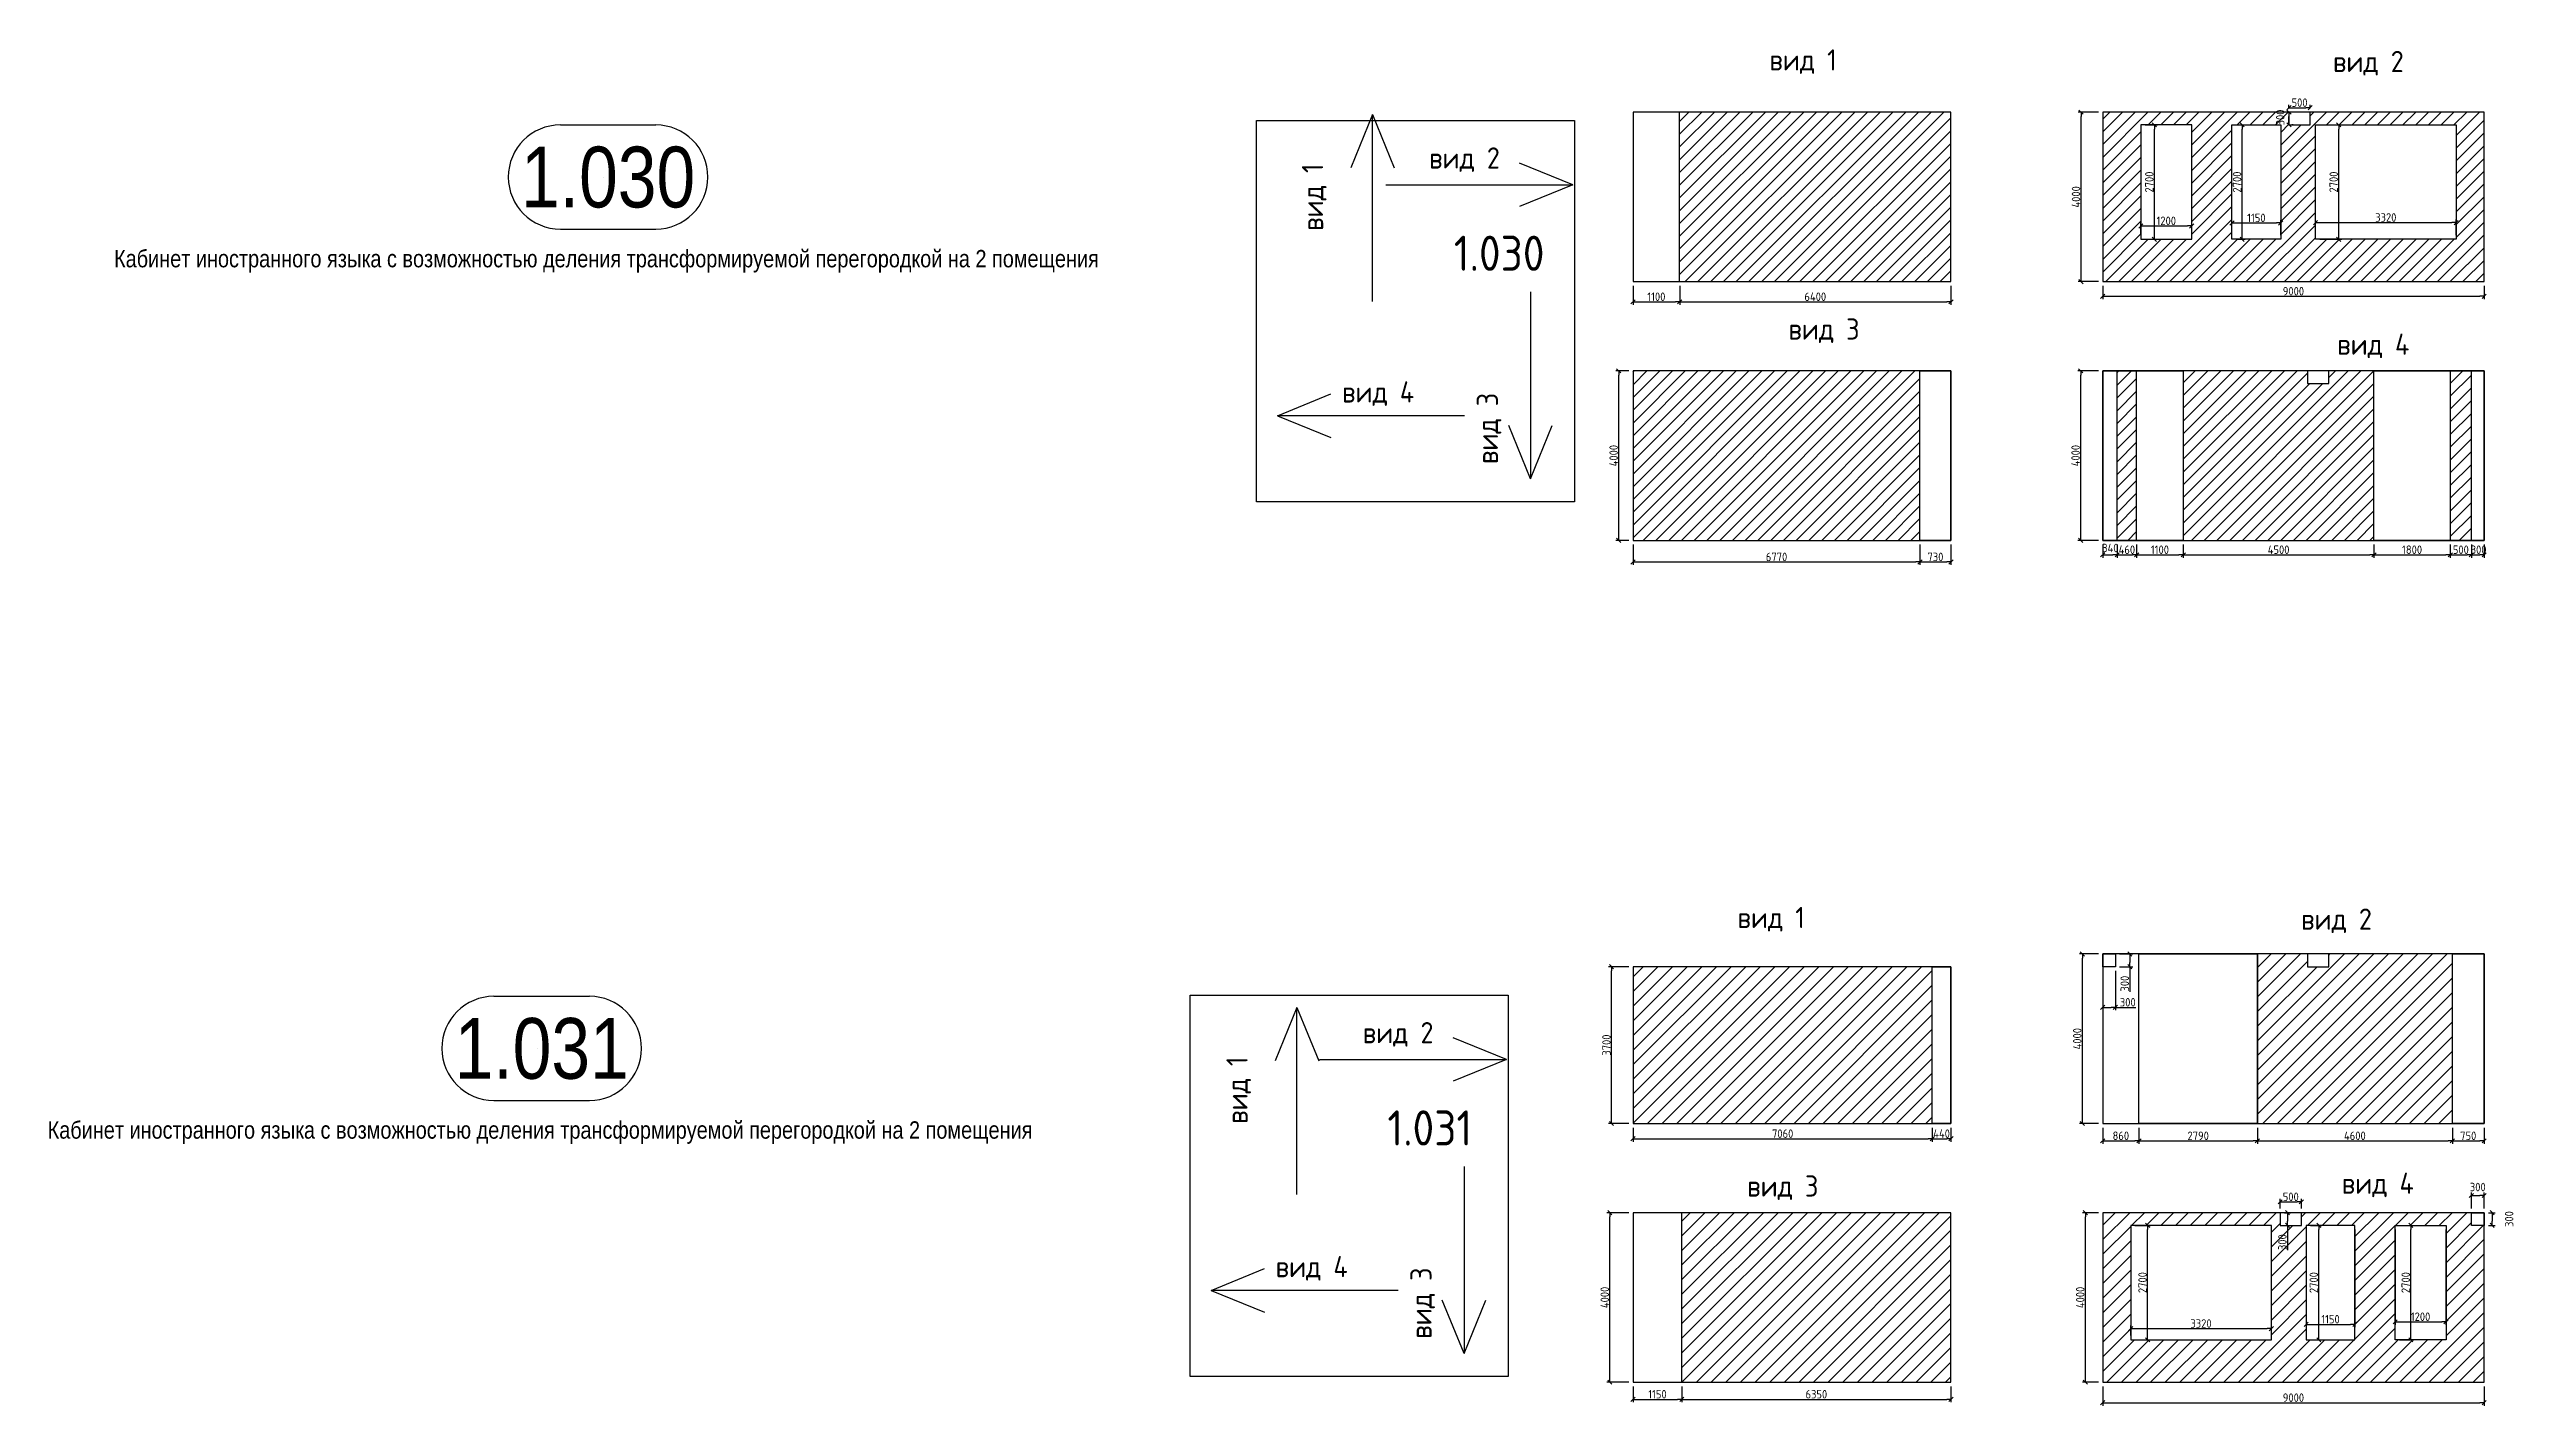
# Model space of a CAD drawing. Header units: millimetres. Extents: x -24360 to 609566, y -391049 to 148426.
# Drawn here: x 247417 to 305591, y -103920 to -71911 of the extents above; entities that cross this region are included whole.
import ezdxf
from ezdxf.enums import TextEntityAlignment as Align

# ---------------------------------------------------------------- set-up
doc = ezdxf.new("R2010")
doc.units = ezdxf.units.MM
doc.layers.get('Defpoints').update_dxf_attribs({"color": 140})
doc.layers.add('осново', color=7, linetype='Continuous', lineweight=30)
doc.layers.add('Штриховка', color=7, linetype='Continuous', lineweight=30)
doc.styles.add('style1', font='ARIALN.TTF')
doc.styles.add('СПДС', font='isocpeur.ttf', dxfattribs={"width": 0.9})
doc.dimstyles.new('Размера А3', dxfattribs={"dimtxt": 200, "dimasz": 100, "dimexe": 70, "dimexo": 100, "dimgap": 20, "dimtad": 1, "dimdec": 0, "dimrnd": 10, "dimzin": 0, "dimdsep": 46, "dimtxsty": 'СПДС', "dimblk": 'ARROWHEAD_6', "dimcen": 1, "dimclrd": 256, "dimclre": 256, "dimclrt": 256, "dimazin": 0, "dimtfac": 1, "dimtdec": 0, "dimtmove": 2, "dimatfit": 3, "dimfxl": 1, "dimtolj": 1, "dimtzin": 0, "dimarcsym": 0})

msp = doc.modelspace()

# ---------------------------------------------------------------- texts
at = {"layer": 'осново', "attachment_point": 1, "style": 'СПДС'}
for s, width, gutter_width, insert, char_height in [('вид 1', 3371.81454, 1678.372, (288003.895, -71911.394), 500), ('вид 2', 3371.81454, 1678.372, (301303.182, -71949.255), 500), ('вид 2', 3371.81454, 1678.372, (279974.95, -74225.529), 500), ('1.030', 3063.81716, 4144.304, (280557.822, -76309.986), 828.8607), ('вид 3', 3371.81454, 1678.372, (288453.065, -78262.619), 500), ('вид 4', 2769.04063, 1678.372, (301404.031, -78620.775), 500), ('вид 4', 2769.04063, 1678.372, (277920.997, -79746.601), 500), ('вид 1', 3371.81454, 1678.372, (287252.299, -92149.603), 500), ('вид 2', 3371.81454, 1678.372, (300551.587, -92187.464), 500), ('вид 2', 3371.81454, 1678.372, (278407.828, -94866.78), 500), ('1.031', 3063.81716, 4144.304, (278990.7, -96951.237), 828.8607), ('вид 3', 3371.81454, 1678.372, (287481.469, -98485.525), 500), ('вид 4', 2769.04063, 1678.372, (301510, -98420), 500), ('вид 4', 2769.04063, 1678.372, (276353.874, -100387.852), 500)]:
    msp.add_mtext_dynamic_manual_height_columns(s, width=width, gutter_width=gutter_width, heights=[0], dxfattribs=dict(at, insert=insert, char_height=char_height))
at = {"layer": 'осново', "char_height": 500, "attachment_point": 1, "rotation": 90, "style": 'СПДС'}
for s, insert in [('вид 1', (276975.737, -76195.311)), ('вид 3', (281100.922, -81698.647)), ('вид 1', (275192.945, -97267.81)), ('вид 3', (279533.8, -102339.898))]:
    msp.add_mtext_dynamic_manual_height_columns(s, width=3371.81454, gutter_width=1678.372, heights=[0], dxfattribs=dict(at, insert=insert))

# ---------------------------------------------------------------- blocks, each defined once
blk = doc.blocks.new('MOK-МаркаПом_овал_ареал')
for p, q in [((-2.75, 3), (2.75, 3)), ((-2.75, -3), (2.75, -3))]:
    blk.add_line(p, q)
for centre, radius, start, end in [((-2.75, 0), 3, 90, 270), ((2.75, 0), 3, 270, 90), ((-3.75, 0), 3.5, 0, 0.001)]:
    blk.add_arc(centre, radius, start, end)
at = {"color": 0, "style": 'style1'}
blk.add_attdef('АР-ПОМЕЩЕНИЕ:НОМЕР', text='', height=3.5, dxfattribs=at).set_placement((0, 0), align=Align.MIDDLE)
blk = doc.blocks.new('ARROWHEAD_6')
at = {"color": 0, "linetype": 'Continuous'}
for p, q in [((0, 0), (-1, 0)), ((-0.5, -0.5), (0.5, 0.5))]:
    blk.add_line(p, q, dxfattribs=at)
blk = doc.blocks.new('*D537')
at = {"lineweight": -2, "transparency": 16777216}
for p, q in [((284688, -93560), (284210, -93560)), ((284280, -97160), (284280, -93660)), ((284688, -97260), (284210, -97260))]:
    blk.add_line(p, q, dxfattribs=at)
at = {"layer": 'Defpoints', "color": 0, "lineweight": 15, "transparency": 16777216}
for p in [(284280, -93560), (284788, -93560), (284788, -97260)]:
    blk.add_point(p, dxfattribs=at)
at = {"lineweight": -2, "transparency": 16777216, "xscale": 100, "yscale": 100, "zscale": 100}
for p, rotation in [((284280, -93560), 90), ((284280, -97260), 270)]:
    blk.add_blockref('ARROWHEAD_6', p, dxfattribs=dict(at, rotation=rotation))
at = {"transparency": 16777216, "insert": (284160, -95410), "char_height": 200, "attachment_point": 5, "rotation": 90, "style": 'СПДС'}
blk.add_mtext('\\A1;3700', dxfattribs=at)
blk = doc.blocks.new('*D538')
at = {"lineweight": -2, "transparency": 16777216}
for p, q in [((284788, -97360), (284788, -97690)), ((284888, -97620), (291748, -97620)), ((291848, -97360), (291848, -97690))]:
    blk.add_line(p, q, dxfattribs=at)
at = {"layer": 'Defpoints', "color": 0, "lineweight": 15, "transparency": 16777216}
for p in [(284788, -97260), (291848, -97260), (291848, -97620)]:
    blk.add_point(p, dxfattribs=at)
at = {"lineweight": -2, "transparency": 16777216, "xscale": 100, "yscale": 100, "zscale": 100, "rotation": 180}
blk.add_blockref('ARROWHEAD_6', (284788, -97620), dxfattribs=at)
at = {"lineweight": -2, "transparency": 16777216, "xscale": 100, "yscale": 100, "zscale": 100}
blk.add_blockref('ARROWHEAD_6', (291848, -97620), dxfattribs=at)
at = {"transparency": 16777216, "insert": (288318, -97500), "char_height": 200, "attachment_point": 5, "style": 'СПДС'}
blk.add_mtext('\\A1;7060', dxfattribs=at)
blk = doc.blocks.new('*D539')
at = {"lineweight": -2, "transparency": 16777216}
for p, q in [((291848, -97360), (291848, -97690)), ((291948, -97620), (292188, -97620)), ((292288, -97360), (292288, -97690))]:
    blk.add_line(p, q, dxfattribs=at)
at = {"layer": 'Defpoints', "color": 0, "lineweight": 15, "transparency": 16777216}
for p in [(291848, -97260), (292288, -97260), (292288, -97620)]:
    blk.add_point(p, dxfattribs=at)
at = {"lineweight": -2, "transparency": 16777216, "xscale": 100, "yscale": 100, "zscale": 100, "rotation": 180}
blk.add_blockref('ARROWHEAD_6', (291848, -97620), dxfattribs=at)
at = {"lineweight": -2, "transparency": 16777216, "xscale": 100, "yscale": 100, "zscale": 100}
blk.add_blockref('ARROWHEAD_6', (292288, -97620), dxfattribs=at)
at = {"transparency": 16777216, "insert": (292068, -97500), "char_height": 200, "attachment_point": 5, "style": 'СПДС'}
blk.add_mtext('\\A1;440', dxfattribs=at)
blk = doc.blocks.new('*D540')
at = {"lineweight": -2, "transparency": 16777216}
for p, q in [((295770, -93260), (295320, -93260)), ((295390, -97160), (295390, -93360)), ((295770, -97260), (295320, -97260))]:
    blk.add_line(p, q, dxfattribs=at)
at = {"layer": 'Defpoints', "color": 0, "lineweight": 15, "transparency": 16777216}
for p in [(295390, -93260), (295870, -93260), (295870, -97260)]:
    blk.add_point(p, dxfattribs=at)
at = {"lineweight": -2, "transparency": 16777216, "xscale": 100, "yscale": 100, "zscale": 100}
for p, rotation in [((295390, -93260), 90), ((295390, -97260), 270)]:
    blk.add_blockref('ARROWHEAD_6', p, dxfattribs=dict(at, rotation=rotation))
at = {"transparency": 16777216, "insert": (295270, -95260), "char_height": 200, "attachment_point": 5, "rotation": 90, "style": 'СПДС'}
blk.add_mtext('\\A1;4000', dxfattribs=at)
blk = doc.blocks.new('*D541')
at = {"lineweight": -2, "transparency": 16777216}
for p, q in [((296270, -93260), (296580, -93260)), ((296270, -93560), (296580, -93560)), ((296510, -93360), (296510, -93460)), ((296510, -93560), (296510, -94151))]:
    blk.add_line(p, q, dxfattribs=at)
at = {"layer": 'Defpoints', "color": 0, "lineweight": 15, "transparency": 16777216}
for p in [(296170, -93260), (296170, -93560), (296510, -93260)]:
    blk.add_point(p, dxfattribs=at)
at = {"lineweight": -2, "transparency": 16777216, "xscale": 100, "yscale": 100, "zscale": 100}
for p, rotation in [((296510, -93260), 90), ((296510, -93560), 270)]:
    blk.add_blockref('ARROWHEAD_6', p, dxfattribs=dict(at, rotation=rotation))
at = {"transparency": 16777216, "insert": (296390, -93960), "char_height": 200, "attachment_point": 5, "rotation": 90, "style": 'СПДС'}
blk.add_mtext('\\A1;300', dxfattribs=at)
blk = doc.blocks.new('*D542')
at = {"lineweight": -2, "transparency": 16777216}
for p, q in [((295870, -93660), (295870, -94590)), ((296170, -93660), (296170, -94590)), ((295970, -94520), (296070, -94520)), ((296170, -94520), (296652, -94520))]:
    blk.add_line(p, q, dxfattribs=at)
at = {"layer": 'Defpoints', "color": 0, "lineweight": 15, "transparency": 16777216}
for p in [(295870, -93560), (296170, -93560), (296170, -94520)]:
    blk.add_point(p, dxfattribs=at)
at = {"lineweight": -2, "transparency": 16777216, "xscale": 100, "yscale": 100, "zscale": 100, "rotation": 180}
blk.add_blockref('ARROWHEAD_6', (295870, -94520), dxfattribs=at)
at = {"lineweight": -2, "transparency": 16777216, "xscale": 100, "yscale": 100, "zscale": 100}
blk.add_blockref('ARROWHEAD_6', (296170, -94520), dxfattribs=at)
at = {"transparency": 16777216, "insert": (296461, -94400), "char_height": 200, "attachment_point": 5, "style": 'СПДС'}
blk.add_mtext('\\A1;300', dxfattribs=at)
blk = doc.blocks.new('*D543')
at = {"lineweight": -2, "transparency": 16777216}
for p, q in [((295870, -97360), (295870, -97740)), ((295970, -97670), (296626, -97670)), ((296726, -97360), (296726, -97740))]:
    blk.add_line(p, q, dxfattribs=at)
at = {"layer": 'Defpoints', "color": 0, "lineweight": 15, "transparency": 16777216}
for p in [(295870, -97260), (296726, -97260), (296726, -97670)]:
    blk.add_point(p, dxfattribs=at)
at = {"lineweight": -2, "transparency": 16777216, "xscale": 100, "yscale": 100, "zscale": 100, "rotation": 180}
blk.add_blockref('ARROWHEAD_6', (295870, -97670), dxfattribs=at)
at = {"lineweight": -2, "transparency": 16777216, "xscale": 100, "yscale": 100, "zscale": 100}
blk.add_blockref('ARROWHEAD_6', (296726, -97670), dxfattribs=at)
at = {"transparency": 16777216, "insert": (296298, -97550), "char_height": 200, "attachment_point": 5, "style": 'СПДС'}
blk.add_mtext('\\A1;860', dxfattribs=at)
blk = doc.blocks.new('*D544')
at = {"lineweight": -2, "transparency": 16777216}
for p, q in [((296726, -97360), (296726, -97740)), ((296826, -97670), (299420, -97670)), ((299520, -97360), (299520, -97740))]:
    blk.add_line(p, q, dxfattribs=at)
at = {"layer": 'Defpoints', "color": 0, "lineweight": 15, "transparency": 16777216}
for p in [(296726, -97260), (299520, -97260), (299520, -97670)]:
    blk.add_point(p, dxfattribs=at)
at = {"lineweight": -2, "transparency": 16777216, "xscale": 100, "yscale": 100, "zscale": 100, "rotation": 180}
blk.add_blockref('ARROWHEAD_6', (296726, -97670), dxfattribs=at)
at = {"lineweight": -2, "transparency": 16777216, "xscale": 100, "yscale": 100, "zscale": 100}
blk.add_blockref('ARROWHEAD_6', (299520, -97670), dxfattribs=at)
at = {"transparency": 16777216, "insert": (298123, -97550), "char_height": 200, "attachment_point": 5, "style": 'СПДС'}
blk.add_mtext('\\A1;2790', dxfattribs=at)
blk = doc.blocks.new('*D545')
at = {"lineweight": -2, "transparency": 16777216}
for p, q in [((299520, -97360), (299520, -97740)), ((299620, -97670), (304020, -97670)), ((304120, -97360), (304120, -97740))]:
    blk.add_line(p, q, dxfattribs=at)
at = {"layer": 'Defpoints', "color": 0, "lineweight": 15, "transparency": 16777216}
for p in [(299520, -97260), (304120, -97260), (304120, -97670)]:
    blk.add_point(p, dxfattribs=at)
at = {"lineweight": -2, "transparency": 16777216, "xscale": 100, "yscale": 100, "zscale": 100, "rotation": 180}
blk.add_blockref('ARROWHEAD_6', (299520, -97670), dxfattribs=at)
at = {"lineweight": -2, "transparency": 16777216, "xscale": 100, "yscale": 100, "zscale": 100}
blk.add_blockref('ARROWHEAD_6', (304120, -97670), dxfattribs=at)
at = {"transparency": 16777216, "insert": (301820, -97550), "char_height": 200, "attachment_point": 5, "style": 'СПДС'}
blk.add_mtext('\\A1;4600', dxfattribs=at)
blk = doc.blocks.new('*D546')
at = {"lineweight": -2, "transparency": 16777216}
for p, q in [((304120, -97360), (304120, -97740)), ((304220, -97670), (304770, -97670)), ((304870, -97360), (304870, -97740))]:
    blk.add_line(p, q, dxfattribs=at)
at = {"layer": 'Defpoints', "color": 0, "lineweight": 15, "transparency": 16777216}
for p in [(304120, -97260), (304870, -97260), (304870, -97670)]:
    blk.add_point(p, dxfattribs=at)
at = {"lineweight": -2, "transparency": 16777216, "xscale": 100, "yscale": 100, "zscale": 100, "rotation": 180}
blk.add_blockref('ARROWHEAD_6', (304120, -97670), dxfattribs=at)
at = {"lineweight": -2, "transparency": 16777216, "xscale": 100, "yscale": 100, "zscale": 100}
blk.add_blockref('ARROWHEAD_6', (304870, -97670), dxfattribs=at)
at = {"transparency": 16777216, "insert": (304495, -97550), "char_height": 200, "attachment_point": 5, "style": 'СПДС'}
blk.add_mtext('\\A1;750', dxfattribs=at)
blk = doc.blocks.new('*D547')
at = {"lineweight": -2, "transparency": 16777216}
for p, q in [((284688, -99365), (284170, -99365)), ((284240, -103265), (284240, -99465)), ((284688, -103365), (284170, -103365))]:
    blk.add_line(p, q, dxfattribs=at)
at = {"layer": 'Defpoints', "color": 0, "lineweight": 15, "transparency": 16777216}
for p in [(284240, -99365), (284788, -99365), (284788, -103365)]:
    blk.add_point(p, dxfattribs=at)
at = {"lineweight": -2, "transparency": 16777216, "xscale": 100, "yscale": 100, "zscale": 100}
for p, rotation in [((284240, -99365), 90), ((284240, -103365), 270)]:
    blk.add_blockref('ARROWHEAD_6', p, dxfattribs=dict(at, rotation=rotation))
at = {"transparency": 16777216, "insert": (284120, -101365), "char_height": 200, "attachment_point": 5, "rotation": 90, "style": 'СПДС'}
blk.add_mtext('\\A1;4000', dxfattribs=at)
blk = doc.blocks.new('*D548')
at = {"lineweight": -2, "transparency": 16777216}
for p, q in [((284788, -103465), (284788, -103840)), ((285938, -103465), (285938, -103840)), ((284888, -103770), (285838, -103770))]:
    blk.add_line(p, q, dxfattribs=at)
at = {"layer": 'Defpoints', "color": 0, "lineweight": 15, "transparency": 16777216}
for p in [(284788, -103365), (285938, -103365), (285938, -103770)]:
    blk.add_point(p, dxfattribs=at)
at = {"lineweight": -2, "transparency": 16777216, "xscale": 100, "yscale": 100, "zscale": 100, "rotation": 180}
blk.add_blockref('ARROWHEAD_6', (284788, -103770), dxfattribs=at)
at = {"lineweight": -2, "transparency": 16777216, "xscale": 100, "yscale": 100, "zscale": 100}
blk.add_blockref('ARROWHEAD_6', (285938, -103770), dxfattribs=at)
at = {"transparency": 16777216, "insert": (285363, -103650), "char_height": 200, "attachment_point": 5, "style": 'СПДС'}
blk.add_mtext('\\A1;1150', dxfattribs=at)
blk = doc.blocks.new('*D549')
at = {"lineweight": -2, "transparency": 16777216}
for p, q in [((285938, -103465), (285938, -103840)), ((292288, -103465), (292288, -103840)), ((286038, -103770), (292188, -103770))]:
    blk.add_line(p, q, dxfattribs=at)
at = {"layer": 'Defpoints', "color": 0, "lineweight": 15, "transparency": 16777216}
for p in [(285938, -103365), (292288, -103365), (292288, -103770)]:
    blk.add_point(p, dxfattribs=at)
at = {"lineweight": -2, "transparency": 16777216, "xscale": 100, "yscale": 100, "zscale": 100, "rotation": 180}
blk.add_blockref('ARROWHEAD_6', (285938, -103770), dxfattribs=at)
at = {"lineweight": -2, "transparency": 16777216, "xscale": 100, "yscale": 100, "zscale": 100}
blk.add_blockref('ARROWHEAD_6', (292288, -103770), dxfattribs=at)
at = {"transparency": 16777216, "insert": (289113, -103650), "char_height": 200, "attachment_point": 5, "style": 'СПДС'}
blk.add_mtext('\\A1;6350', dxfattribs=at)
blk = doc.blocks.new('*D550')
at = {"lineweight": -2, "transparency": 16777216}
for p, q in [((295770, -99365), (295390, -99365)), ((295460, -103265), (295460, -99465)), ((295770, -103365), (295390, -103365))]:
    blk.add_line(p, q, dxfattribs=at)
at = {"layer": 'Defpoints', "color": 0, "lineweight": 15, "transparency": 16777216}
for p in [(295460, -99365), (295870, -99365), (295870, -103365)]:
    blk.add_point(p, dxfattribs=at)
at = {"lineweight": -2, "transparency": 16777216, "xscale": 100, "yscale": 100, "zscale": 100}
for p, rotation in [((295460, -99365), 90), ((295460, -103365), 270)]:
    blk.add_blockref('ARROWHEAD_6', p, dxfattribs=dict(at, rotation=rotation))
at = {"transparency": 16777216, "insert": (295340, -101365), "char_height": 200, "attachment_point": 5, "rotation": 90, "style": 'СПДС'}
blk.add_mtext('\\A1;4000', dxfattribs=at)
blk = doc.blocks.new('*D551')
at = {"lineweight": -2, "transparency": 16777216}
for p, q in [((295870, -103465), (295870, -103920)), ((304870, -103465), (304870, -103920)), ((295970, -103850), (304770, -103850))]:
    blk.add_line(p, q, dxfattribs=at)
at = {"layer": 'Defpoints', "color": 0, "lineweight": 15, "transparency": 16777216}
for p in [(295870, -103365), (304870, -103365), (304870, -103850)]:
    blk.add_point(p, dxfattribs=at)
at = {"lineweight": -2, "transparency": 16777216, "xscale": 100, "yscale": 100, "zscale": 100, "rotation": 180}
blk.add_blockref('ARROWHEAD_6', (295870, -103850), dxfattribs=at)
at = {"lineweight": -2, "transparency": 16777216, "xscale": 100, "yscale": 100, "zscale": 100}
blk.add_blockref('ARROWHEAD_6', (304870, -103850), dxfattribs=at)
at = {"transparency": 16777216, "insert": (300370, -103730), "char_height": 200, "attachment_point": 5, "style": 'СПДС'}
blk.add_mtext('\\A1;9000', dxfattribs=at)
blk = doc.blocks.new('*D552')
at = {"lineweight": -2, "transparency": 16777216}
for p, q in [((296530, -102265), (296530, -102030)), ((296630, -102100), (299750, -102100)), ((299850, -102265), (299850, -102030))]:
    blk.add_line(p, q, dxfattribs=at)
at = {"layer": 'Defpoints', "color": 0, "lineweight": 15, "transparency": 16777216}
for p in [(296530, -102365), (299850, -102100), (299850, -102365)]:
    blk.add_point(p, dxfattribs=at)
at = {"lineweight": -2, "transparency": 16777216, "xscale": 100, "yscale": 100, "zscale": 100, "rotation": 180}
blk.add_blockref('ARROWHEAD_6', (296530, -102100), dxfattribs=at)
at = {"lineweight": -2, "transparency": 16777216, "xscale": 100, "yscale": 100, "zscale": 100}
blk.add_blockref('ARROWHEAD_6', (299850, -102100), dxfattribs=at)
at = {"transparency": 16777216, "insert": (298190, -101980), "char_height": 200, "attachment_point": 5, "style": 'СПДС'}
blk.add_mtext('\\A1;3320', dxfattribs=at)
blk = doc.blocks.new('*D553')
at = {"lineweight": -2, "transparency": 16777216}
for p, q in [((296630, -99665), (297000, -99665)), ((296930, -102265), (296930, -99765)), ((296630, -102365), (297000, -102365))]:
    blk.add_line(p, q, dxfattribs=at)
at = {"layer": 'Defpoints', "color": 0, "lineweight": 15, "transparency": 16777216}
for p in [(296530, -99665), (296930, -99665), (296530, -102365)]:
    blk.add_point(p, dxfattribs=at)
at = {"lineweight": -2, "transparency": 16777216, "xscale": 100, "yscale": 100, "zscale": 100}
for p, rotation in [((296930, -99665), 90), ((296930, -102365), 270)]:
    blk.add_blockref('ARROWHEAD_6', p, dxfattribs=dict(at, rotation=rotation))
at = {"transparency": 16777216, "insert": (296810, -101015), "char_height": 200, "attachment_point": 5, "rotation": 90, "style": 'СПДС'}
blk.add_mtext('\\A1;2700', dxfattribs=at)
blk = doc.blocks.new('*D554')
at = {"lineweight": -2, "transparency": 16777216}
for p, q in [((300057, -99265), (300057, -99040)), ((300157, -99110), (300457, -99110)), ((300557, -99265), (300557, -99040))]:
    blk.add_line(p, q, dxfattribs=at)
at = {"layer": 'Defpoints', "color": 0, "lineweight": 15, "transparency": 16777216}
for p in [(300057, -99365), (300557, -99110), (300557, -99365)]:
    blk.add_point(p, dxfattribs=at)
at = {"lineweight": -2, "transparency": 16777216, "xscale": 100, "yscale": 100, "zscale": 100, "rotation": 180}
blk.add_blockref('ARROWHEAD_6', (300057, -99110), dxfattribs=at)
at = {"lineweight": -2, "transparency": 16777216, "xscale": 100, "yscale": 100, "zscale": 100}
blk.add_blockref('ARROWHEAD_6', (300557, -99110), dxfattribs=at)
at = {"transparency": 16777216, "insert": (300307, -98990), "char_height": 200, "attachment_point": 5, "style": 'СПДС'}
blk.add_mtext('\\A1;500', dxfattribs=at)
blk = doc.blocks.new('*D555')
at = {"lineweight": -2, "transparency": 16777216}
for p, q in [((300157, -99365), (300300, -99365)), ((300230, -99465), (300230, -99565)), ((300157, -99665), (300300, -99665)), ((300230, -99665), (300230, -100251))]:
    blk.add_line(p, q, dxfattribs=at)
at = {"layer": 'Defpoints', "color": 0, "lineweight": 15, "transparency": 16777216}
for p in [(300057, -99365), (300230, -99365), (300057, -99665)]:
    blk.add_point(p, dxfattribs=at)
at = {"lineweight": -2, "transparency": 16777216, "xscale": 100, "yscale": 100, "zscale": 100}
for p, rotation in [((300230, -99365), 90), ((300230, -99665), 270)]:
    blk.add_blockref('ARROWHEAD_6', p, dxfattribs=dict(at, rotation=rotation))
at = {"transparency": 16777216, "insert": (300110, -100060), "char_height": 200, "attachment_point": 5, "rotation": 90, "style": 'СПДС'}
blk.add_mtext('\\A1;300', dxfattribs=at)
blk = doc.blocks.new('*D556')
at = {"lineweight": -2, "transparency": 16777216}
for p, q in [((300670, -99765), (300670, -102070)), ((301820, -99765), (301820, -102070)), ((300770, -102000), (301720, -102000))]:
    blk.add_line(p, q, dxfattribs=at)
at = {"layer": 'Defpoints', "color": 0, "lineweight": 15, "transparency": 16777216}
for p in [(300670, -99665), (301820, -99665), (301820, -102000)]:
    blk.add_point(p, dxfattribs=at)
at = {"lineweight": -2, "transparency": 16777216, "xscale": 100, "yscale": 100, "zscale": 100, "rotation": 180}
blk.add_blockref('ARROWHEAD_6', (300670, -102000), dxfattribs=at)
at = {"lineweight": -2, "transparency": 16777216, "xscale": 100, "yscale": 100, "zscale": 100}
blk.add_blockref('ARROWHEAD_6', (301820, -102000), dxfattribs=at)
at = {"transparency": 16777216, "insert": (301245, -101880), "char_height": 200, "attachment_point": 5, "style": 'СПДС'}
blk.add_mtext('\\A1;1150', dxfattribs=at)
blk = doc.blocks.new('*D557')
at = {"lineweight": -2, "transparency": 16777216}
for p, q in [((300770, -99665), (301040, -99665)), ((300970, -102265), (300970, -99765)), ((300770, -102365), (301040, -102365))]:
    blk.add_line(p, q, dxfattribs=at)
at = {"layer": 'Defpoints', "color": 0, "lineweight": 15, "transparency": 16777216}
for p in [(300670, -99665), (300970, -99665), (300670, -102365)]:
    blk.add_point(p, dxfattribs=at)
at = {"lineweight": -2, "transparency": 16777216, "xscale": 100, "yscale": 100, "zscale": 100}
for p, rotation in [((300970, -99665), 90), ((300970, -102365), 270)]:
    blk.add_blockref('ARROWHEAD_6', p, dxfattribs=dict(at, rotation=rotation))
at = {"transparency": 16777216, "insert": (300850, -101015), "char_height": 200, "attachment_point": 5, "rotation": 90, "style": 'СПДС'}
blk.add_mtext('\\A1;2700', dxfattribs=at)
blk = doc.blocks.new('*D558')
at = {"lineweight": -2, "transparency": 16777216}
for p, q in [((302770, -99765), (302770, -102010)), ((303970, -99765), (303970, -102010)), ((302870, -101940), (303870, -101940))]:
    blk.add_line(p, q, dxfattribs=at)
at = {"layer": 'Defpoints', "color": 0, "lineweight": 15, "transparency": 16777216}
for p in [(302770, -99665), (303970, -99665), (303970, -101940)]:
    blk.add_point(p, dxfattribs=at)
at = {"lineweight": -2, "transparency": 16777216, "xscale": 100, "yscale": 100, "zscale": 100, "rotation": 180}
blk.add_blockref('ARROWHEAD_6', (302770, -101940), dxfattribs=at)
at = {"lineweight": -2, "transparency": 16777216, "xscale": 100, "yscale": 100, "zscale": 100}
blk.add_blockref('ARROWHEAD_6', (303970, -101940), dxfattribs=at)
at = {"transparency": 16777216, "insert": (303370, -101820), "char_height": 200, "attachment_point": 5, "style": 'СПДС'}
blk.add_mtext('\\A1;1200', dxfattribs=at)
blk = doc.blocks.new('*D559')
at = {"lineweight": -2, "transparency": 16777216}
for p, q in [((302870, -99665), (303210, -99665)), ((303140, -102265), (303140, -99765)), ((302870, -102365), (303210, -102365))]:
    blk.add_line(p, q, dxfattribs=at)
at = {"layer": 'Defpoints', "color": 0, "lineweight": 15, "transparency": 16777216}
for p in [(302770, -99665), (303140, -99665), (302770, -102365)]:
    blk.add_point(p, dxfattribs=at)
at = {"lineweight": -2, "transparency": 16777216, "xscale": 100, "yscale": 100, "zscale": 100}
for p, rotation in [((303140, -99665), 90), ((303140, -102365), 270)]:
    blk.add_blockref('ARROWHEAD_6', p, dxfattribs=dict(at, rotation=rotation))
at = {"transparency": 16777216, "insert": (303020, -101015), "char_height": 200, "attachment_point": 5, "rotation": 90, "style": 'СПДС'}
blk.add_mtext('\\A1;2700', dxfattribs=at)
blk = doc.blocks.new('*D560')
at = {"lineweight": -2, "transparency": 16777216}
for p, q in [((304970, -99365), (305130, -99365)), ((305060, -99465), (305060, -99565)), ((304970, -99665), (305130, -99665))]:
    blk.add_line(p, q, dxfattribs=at)
at = {"layer": 'Defpoints', "color": 0, "lineweight": 15, "transparency": 16777216}
for p in [(304870, -99365), (304870, -99665), (305060, -99665)]:
    blk.add_point(p, dxfattribs=at)
at = {"lineweight": -2, "transparency": 16777216, "xscale": 100, "yscale": 100, "zscale": 100}
for p, rotation in [((305060, -99365), 90), ((305060, -99665), 270)]:
    blk.add_blockref('ARROWHEAD_6', p, dxfattribs=dict(at, rotation=rotation))
at = {"transparency": 16777216, "insert": (305460, -99515), "char_height": 200, "attachment_point": 5, "rotation": 90, "style": 'СПДС'}
blk.add_mtext('\\A1;300', dxfattribs=at)
blk = doc.blocks.new('*D561')
at = {"lineweight": -2, "transparency": 16777216}
for p, q in [((304570, -99265), (304570, -98890)), ((304870, -99265), (304870, -98890)), ((304670, -98960), (304770, -98960))]:
    blk.add_line(p, q, dxfattribs=at)
at = {"layer": 'Defpoints', "color": 0, "lineweight": 15, "transparency": 16777216}
for p in [(304570, -99365), (304870, -98960), (304870, -99365)]:
    blk.add_point(p, dxfattribs=at)
at = {"lineweight": -2, "transparency": 16777216, "xscale": 100, "yscale": 100, "zscale": 100, "rotation": 180}
blk.add_blockref('ARROWHEAD_6', (304570, -98960), dxfattribs=at)
at = {"lineweight": -2, "transparency": 16777216, "xscale": 100, "yscale": 100, "zscale": 100}
blk.add_blockref('ARROWHEAD_6', (304870, -98960), dxfattribs=at)
at = {"transparency": 16777216, "insert": (304720, -98760), "char_height": 200, "attachment_point": 5, "style": 'СПДС'}
blk.add_mtext('\\A1;300', dxfattribs=at)
blk = doc.blocks.new('*D514')
at = {"lineweight": -2, "transparency": 16777216}
for p, q in [((284788, -77494), (284788, -77940)), ((284888, -77870), (285788, -77870)), ((285888, -77494), (285888, -77940))]:
    blk.add_line(p, q, dxfattribs=at)
at = {"layer": 'Defpoints', "color": 0, "lineweight": 15, "transparency": 16777216}
for p in [(284788, -77394), (285888, -77394), (285888, -77870)]:
    blk.add_point(p, dxfattribs=at)
at = {"lineweight": -2, "transparency": 16777216, "xscale": 100, "yscale": 100, "zscale": 100, "rotation": 180}
blk.add_blockref('ARROWHEAD_6', (284788, -77870), dxfattribs=at)
at = {"lineweight": -2, "transparency": 16777216, "xscale": 100, "yscale": 100, "zscale": 100}
blk.add_blockref('ARROWHEAD_6', (285888, -77870), dxfattribs=at)
at = {"transparency": 16777216, "insert": (285338, -77750), "char_height": 200, "attachment_point": 5, "style": 'СПДС'}
blk.add_mtext('\\A1;1100', dxfattribs=at)
blk = doc.blocks.new('*D515')
at = {"lineweight": -2, "transparency": 16777216}
for p, q in [((285888, -77494), (285888, -77940)), ((285988, -77870), (292188, -77870)), ((292288, -77494), (292288, -77940))]:
    blk.add_line(p, q, dxfattribs=at)
at = {"layer": 'Defpoints', "color": 0, "lineweight": 15, "transparency": 16777216}
for p in [(285888, -77394), (292288, -77394), (292288, -77870)]:
    blk.add_point(p, dxfattribs=at)
at = {"lineweight": -2, "transparency": 16777216, "xscale": 100, "yscale": 100, "zscale": 100, "rotation": 180}
blk.add_blockref('ARROWHEAD_6', (285888, -77870), dxfattribs=at)
at = {"lineweight": -2, "transparency": 16777216, "xscale": 100, "yscale": 100, "zscale": 100}
blk.add_blockref('ARROWHEAD_6', (292288, -77870), dxfattribs=at)
at = {"transparency": 16777216, "insert": (289088, -77750), "char_height": 200, "attachment_point": 5, "style": 'СПДС'}
blk.add_mtext('\\A1;6400', dxfattribs=at)
blk = doc.blocks.new('*D516')
at = {"lineweight": -2, "transparency": 16777216}
for p, q in [((295770, -73394), (295290, -73394)), ((295360, -77294), (295360, -73494)), ((295770, -77394), (295290, -77394))]:
    blk.add_line(p, q, dxfattribs=at)
at = {"layer": 'Defpoints', "color": 0, "lineweight": 15, "transparency": 16777216}
for p in [(295360, -73394), (295870, -73394), (295870, -77394)]:
    blk.add_point(p, dxfattribs=at)
at = {"lineweight": -2, "transparency": 16777216, "xscale": 100, "yscale": 100, "zscale": 100}
for p, rotation in [((295360, -73394), 90), ((295360, -77394), 270)]:
    blk.add_blockref('ARROWHEAD_6', p, dxfattribs=dict(at, rotation=rotation))
at = {"transparency": 16777216, "insert": (295240, -75394), "char_height": 200, "attachment_point": 5, "rotation": 90, "style": 'СПДС'}
blk.add_mtext('\\A1;4000', dxfattribs=at)
blk = doc.blocks.new('*D517')
at = {"lineweight": -2, "transparency": 16777216}
for p, q in [((296770, -76294), (296770, -76010)), ((296870, -76080), (297870, -76080)), ((297970, -76294), (297970, -76010))]:
    blk.add_line(p, q, dxfattribs=at)
at = {"layer": 'Defpoints', "color": 0, "lineweight": 15, "transparency": 16777216}
for p in [(297970, -76080), (296770, -76394), (297970, -76394)]:
    blk.add_point(p, dxfattribs=at)
at = {"lineweight": -2, "transparency": 16777216, "xscale": 100, "yscale": 100, "zscale": 100, "rotation": 180}
blk.add_blockref('ARROWHEAD_6', (296770, -76080), dxfattribs=at)
at = {"lineweight": -2, "transparency": 16777216, "xscale": 100, "yscale": 100, "zscale": 100}
blk.add_blockref('ARROWHEAD_6', (297970, -76080), dxfattribs=at)
at = {"transparency": 16777216, "insert": (297370, -75960), "char_height": 200, "attachment_point": 5, "style": 'СПДС'}
blk.add_mtext('\\A1;1200', dxfattribs=at)
blk = doc.blocks.new('*D518')
at = {"lineweight": -2, "transparency": 16777216}
for p, q in [((296870, -73694), (297160, -73694)), ((297090, -76294), (297090, -73794)), ((296870, -76394), (297160, -76394))]:
    blk.add_line(p, q, dxfattribs=at)
at = {"layer": 'Defpoints', "color": 0, "lineweight": 15, "transparency": 16777216}
for p in [(296770, -73694), (297090, -73694), (296770, -76394)]:
    blk.add_point(p, dxfattribs=at)
at = {"lineweight": -2, "transparency": 16777216, "xscale": 100, "yscale": 100, "zscale": 100}
for p, rotation in [((297090, -73694), 90), ((297090, -76394), 270)]:
    blk.add_blockref('ARROWHEAD_6', p, dxfattribs=dict(at, rotation=rotation))
at = {"transparency": 16777216, "insert": (296970, -75044), "char_height": 200, "attachment_point": 5, "rotation": 90, "style": 'СПДС'}
blk.add_mtext('\\A1;2700', dxfattribs=at)
blk = doc.blocks.new('*D519')
at = {"lineweight": -2, "transparency": 16777216}
for p, q in [((298920, -76294), (298920, -75940)), ((299020, -76010), (299970, -76010)), ((300070, -76294), (300070, -75940))]:
    blk.add_line(p, q, dxfattribs=at)
at = {"layer": 'Defpoints', "color": 0, "lineweight": 15, "transparency": 16777216}
for p in [(300070, -76010), (298920, -76394), (300070, -76394)]:
    blk.add_point(p, dxfattribs=at)
at = {"lineweight": -2, "transparency": 16777216, "xscale": 100, "yscale": 100, "zscale": 100, "rotation": 180}
blk.add_blockref('ARROWHEAD_6', (298920, -76010), dxfattribs=at)
at = {"lineweight": -2, "transparency": 16777216, "xscale": 100, "yscale": 100, "zscale": 100}
blk.add_blockref('ARROWHEAD_6', (300070, -76010), dxfattribs=at)
at = {"transparency": 16777216, "insert": (299495, -75890), "char_height": 200, "attachment_point": 5, "style": 'СПДС'}
blk.add_mtext('\\A1;1150', dxfattribs=at)
blk = doc.blocks.new('*D520')
at = {"lineweight": -2, "transparency": 16777216}
for p, q in [((299020, -73694), (299230, -73694)), ((299160, -76294), (299160, -73794)), ((299020, -76394), (299230, -76394))]:
    blk.add_line(p, q, dxfattribs=at)
at = {"layer": 'Defpoints', "color": 0, "lineweight": 15, "transparency": 16777216}
for p in [(298920, -73694), (299160, -73694), (298920, -76394)]:
    blk.add_point(p, dxfattribs=at)
at = {"lineweight": -2, "transparency": 16777216, "xscale": 100, "yscale": 100, "zscale": 100}
for p, rotation in [((299160, -73694), 90), ((299160, -76394), 270)]:
    blk.add_blockref('ARROWHEAD_6', p, dxfattribs=dict(at, rotation=rotation))
at = {"transparency": 16777216, "insert": (299040, -75044), "char_height": 200, "attachment_point": 5, "rotation": 90, "style": 'СПДС'}
blk.add_mtext('\\A1;2700', dxfattribs=at)
blk = doc.blocks.new('*D521')
at = {"lineweight": -2, "transparency": 16777216}
for p, q in [((300265, -73594), (300265, -73494)), ((300365, -73394), (300335, -73394)), ((300365, -73694), (300335, -73694))]:
    blk.add_line(p, q, dxfattribs=at)
at = {"layer": 'Defpoints', "color": 0, "lineweight": 15, "transparency": 16777216}
for p in [(300265, -73394), (300265, -73394), (300265, -73694)]:
    blk.add_point(p, dxfattribs=at)
at = {"lineweight": -2, "transparency": 16777216, "xscale": 100, "yscale": 100, "zscale": 100}
for p, rotation in [((300265, -73394), 90), ((300265, -73694), 270)]:
    blk.add_blockref('ARROWHEAD_6', p, dxfattribs=dict(at, rotation=rotation))
at = {"transparency": 16777216, "insert": (300060, -73520), "char_height": 200, "attachment_point": 5, "rotation": 90, "style": 'СПДС'}
blk.add_mtext('\\A1;300', dxfattribs=at)
blk = doc.blocks.new('*D522')
at = {"lineweight": -2, "transparency": 16777216}
for p, q in [((300265, -73294), (300265, -73220)), ((300365, -73290), (300665, -73290)), ((300765, -73294), (300765, -73220))]:
    blk.add_line(p, q, dxfattribs=at)
at = {"layer": 'Defpoints', "color": 0, "lineweight": 15, "transparency": 16777216}
for p in [(300765, -73290), (300265, -73394), (300765, -73394)]:
    blk.add_point(p, dxfattribs=at)
at = {"lineweight": -2, "transparency": 16777216, "xscale": 100, "yscale": 100, "zscale": 100, "rotation": 180}
blk.add_blockref('ARROWHEAD_6', (300265, -73290), dxfattribs=at)
at = {"lineweight": -2, "transparency": 16777216, "xscale": 100, "yscale": 100, "zscale": 100}
blk.add_blockref('ARROWHEAD_6', (300765, -73290), dxfattribs=at)
at = {"transparency": 16777216, "insert": (300515, -73170), "char_height": 200, "attachment_point": 5, "style": 'СПДС'}
blk.add_mtext('\\A1;500', dxfattribs=at)
blk = doc.blocks.new('*D523')
at = {"lineweight": -2, "transparency": 16777216}
for p, q in [((300890, -76294), (300890, -75930)), ((300990, -76000), (304110, -76000)), ((304210, -76294), (304210, -75930))]:
    blk.add_line(p, q, dxfattribs=at)
at = {"layer": 'Defpoints', "color": 0, "lineweight": 15, "transparency": 16777216}
for p in [(304210, -76000), (300890, -76394), (304210, -76394)]:
    blk.add_point(p, dxfattribs=at)
at = {"lineweight": -2, "transparency": 16777216, "xscale": 100, "yscale": 100, "zscale": 100, "rotation": 180}
blk.add_blockref('ARROWHEAD_6', (300890, -76000), dxfattribs=at)
at = {"lineweight": -2, "transparency": 16777216, "xscale": 100, "yscale": 100, "zscale": 100}
blk.add_blockref('ARROWHEAD_6', (304210, -76000), dxfattribs=at)
at = {"transparency": 16777216, "insert": (302550, -75880), "char_height": 200, "attachment_point": 5, "style": 'СПДС'}
blk.add_mtext('\\A1;3320', dxfattribs=at)
blk = doc.blocks.new('*D524')
at = {"lineweight": -2, "transparency": 16777216}
for p, q in [((300990, -73694), (301510, -73694)), ((301440, -76294), (301440, -73794)), ((300990, -76394), (301510, -76394))]:
    blk.add_line(p, q, dxfattribs=at)
at = {"layer": 'Defpoints', "color": 0, "lineweight": 15, "transparency": 16777216}
for p in [(300890, -73694), (301440, -73694), (300890, -76394)]:
    blk.add_point(p, dxfattribs=at)
at = {"lineweight": -2, "transparency": 16777216, "xscale": 100, "yscale": 100, "zscale": 100}
for p, rotation in [((301440, -73694), 90), ((301440, -76394), 270)]:
    blk.add_blockref('ARROWHEAD_6', p, dxfattribs=dict(at, rotation=rotation))
at = {"transparency": 16777216, "insert": (301320, -75044), "char_height": 200, "attachment_point": 5, "rotation": 90, "style": 'СПДС'}
blk.add_mtext('\\A1;2700', dxfattribs=at)
blk = doc.blocks.new('*D525')
at = {"lineweight": -2, "transparency": 16777216}
for p, q in [((295870, -77494), (295870, -77810)), ((295970, -77740), (304770, -77740)), ((304870, -77494), (304870, -77810))]:
    blk.add_line(p, q, dxfattribs=at)
at = {"layer": 'Defpoints', "color": 0, "lineweight": 15, "transparency": 16777216}
for p in [(295870, -77394), (304870, -77394), (304870, -77740)]:
    blk.add_point(p, dxfattribs=at)
at = {"lineweight": -2, "transparency": 16777216, "xscale": 100, "yscale": 100, "zscale": 100, "rotation": 180}
blk.add_blockref('ARROWHEAD_6', (295870, -77740), dxfattribs=at)
at = {"lineweight": -2, "transparency": 16777216, "xscale": 100, "yscale": 100, "zscale": 100}
blk.add_blockref('ARROWHEAD_6', (304870, -77740), dxfattribs=at)
at = {"transparency": 16777216, "insert": (300370, -77620), "char_height": 200, "attachment_point": 5, "style": 'СПДС'}
blk.add_mtext('\\A1;9000', dxfattribs=at)
blk = doc.blocks.new('*D526')
at = {"lineweight": -2, "transparency": 16777216}
for p, q in [((284688, -79500), (284380, -79500)), ((284450, -83400), (284450, -79600)), ((284688, -83500), (284380, -83500))]:
    blk.add_line(p, q, dxfattribs=at)
at = {"layer": 'Defpoints', "color": 0, "lineweight": 15, "transparency": 16777216}
for p in [(284450, -79500), (284788, -79500), (284788, -83500)]:
    blk.add_point(p, dxfattribs=at)
at = {"lineweight": -2, "transparency": 16777216, "xscale": 100, "yscale": 100, "zscale": 100}
for p, rotation in [((284450, -79500), 90), ((284450, -83500), 270)]:
    blk.add_blockref('ARROWHEAD_6', p, dxfattribs=dict(at, rotation=rotation))
at = {"transparency": 16777216, "insert": (284330, -81500), "char_height": 200, "attachment_point": 5, "rotation": 90, "style": 'СПДС'}
blk.add_mtext('\\A1;4000', dxfattribs=at)
blk = doc.blocks.new('*D527')
at = {"lineweight": -2, "transparency": 16777216}
for p, q in [((284788, -83600), (284788, -84080)), ((291558, -83600), (291558, -84080)), ((284888, -84010), (291458, -84010))]:
    blk.add_line(p, q, dxfattribs=at)
at = {"layer": 'Defpoints', "color": 0, "lineweight": 15, "transparency": 16777216}
for p in [(284788, -83500), (291558, -83500), (291558, -84010)]:
    blk.add_point(p, dxfattribs=at)
at = {"lineweight": -2, "transparency": 16777216, "xscale": 100, "yscale": 100, "zscale": 100, "rotation": 180}
blk.add_blockref('ARROWHEAD_6', (284788, -84010), dxfattribs=at)
at = {"lineweight": -2, "transparency": 16777216, "xscale": 100, "yscale": 100, "zscale": 100}
blk.add_blockref('ARROWHEAD_6', (291558, -84010), dxfattribs=at)
at = {"transparency": 16777216, "insert": (288173, -83890), "char_height": 200, "attachment_point": 5, "style": 'СПДС'}
blk.add_mtext('\\A1;6770', dxfattribs=at)
blk = doc.blocks.new('*D528')
at = {"lineweight": -2, "transparency": 16777216}
for p, q in [((291558, -83600), (291558, -84080)), ((292288, -83600), (292288, -84080)), ((291658, -84010), (292188, -84010))]:
    blk.add_line(p, q, dxfattribs=at)
at = {"layer": 'Defpoints', "color": 0, "lineweight": 15, "transparency": 16777216}
for p in [(291558, -83500), (292288, -83500), (292288, -84010)]:
    blk.add_point(p, dxfattribs=at)
at = {"lineweight": -2, "transparency": 16777216, "xscale": 100, "yscale": 100, "zscale": 100, "rotation": 180}
blk.add_blockref('ARROWHEAD_6', (291558, -84010), dxfattribs=at)
at = {"lineweight": -2, "transparency": 16777216, "xscale": 100, "yscale": 100, "zscale": 100}
blk.add_blockref('ARROWHEAD_6', (292288, -84010), dxfattribs=at)
at = {"transparency": 16777216, "insert": (291923, -83890), "char_height": 200, "attachment_point": 5, "style": 'СПДС'}
blk.add_mtext('\\A1;730', dxfattribs=at)
blk = doc.blocks.new('*D529')
at = {"lineweight": -2, "transparency": 16777216}
for p, q in [((295770, -79500), (295280, -79500)), ((295350, -83400), (295350, -79600)), ((295770, -83500), (295280, -83500))]:
    blk.add_line(p, q, dxfattribs=at)
at = {"layer": 'Defpoints', "color": 0, "lineweight": 15, "transparency": 16777216}
for p in [(295350, -79500), (295870, -79500), (295870, -83500)]:
    blk.add_point(p, dxfattribs=at)
at = {"lineweight": -2, "transparency": 16777216, "xscale": 100, "yscale": 100, "zscale": 100}
for p, rotation in [((295350, -79500), 90), ((295350, -83500), 270)]:
    blk.add_blockref('ARROWHEAD_6', p, dxfattribs=dict(at, rotation=rotation))
at = {"transparency": 16777216, "insert": (295230, -81500), "char_height": 200, "attachment_point": 5, "rotation": 90, "style": 'СПДС'}
blk.add_mtext('\\A1;4000', dxfattribs=at)
blk = doc.blocks.new('*D530')
at = {"lineweight": -2, "transparency": 16777216}
for p, q in [((295870, -83600), (295870, -83910)), ((296210, -83600), (296210, -83910)), ((295970, -83840), (296110, -83840))]:
    blk.add_line(p, q, dxfattribs=at)
at = {"layer": 'Defpoints', "color": 0, "lineweight": 15, "transparency": 16777216}
for p in [(295870, -83500), (296210, -83500), (296210, -83840)]:
    blk.add_point(p, dxfattribs=at)
at = {"lineweight": -2, "transparency": 16777216, "xscale": 100, "yscale": 100, "zscale": 100, "rotation": 180}
blk.add_blockref('ARROWHEAD_6', (295870, -83840), dxfattribs=at)
at = {"lineweight": -2, "transparency": 16777216, "xscale": 100, "yscale": 100, "zscale": 100}
blk.add_blockref('ARROWHEAD_6', (296210, -83840), dxfattribs=at)
at = {"transparency": 16777216, "insert": (296050, -83680), "char_height": 200, "attachment_point": 5, "style": 'СПДС'}
blk.add_mtext('\\A1;340', dxfattribs=at)
blk = doc.blocks.new('*D531')
at = {"lineweight": -2, "transparency": 16777216}
for p, q in [((296210, -83600), (296210, -83910)), ((296670, -83600), (296670, -83910)), ((296310, -83840), (296570, -83840))]:
    blk.add_line(p, q, dxfattribs=at)
at = {"layer": 'Defpoints', "color": 0, "lineweight": 15, "transparency": 16777216}
for p in [(296210, -83500), (296670, -83500), (296670, -83840)]:
    blk.add_point(p, dxfattribs=at)
at = {"lineweight": -2, "transparency": 16777216, "xscale": 100, "yscale": 100, "zscale": 100, "rotation": 180}
blk.add_blockref('ARROWHEAD_6', (296210, -83840), dxfattribs=at)
at = {"lineweight": -2, "transparency": 16777216, "xscale": 100, "yscale": 100, "zscale": 100}
blk.add_blockref('ARROWHEAD_6', (296670, -83840), dxfattribs=at)
at = {"transparency": 16777216, "insert": (296440, -83720), "char_height": 200, "attachment_point": 5, "style": 'СПДС'}
blk.add_mtext('\\A1;460', dxfattribs=at)
blk = doc.blocks.new('*D532')
at = {"lineweight": -2, "transparency": 16777216}
for p, q in [((296670, -83600), (296670, -83910)), ((297770, -83600), (297770, -83910)), ((296770, -83840), (297670, -83840))]:
    blk.add_line(p, q, dxfattribs=at)
at = {"layer": 'Defpoints', "color": 0, "lineweight": 15, "transparency": 16777216}
for p in [(296670, -83500), (297770, -83500), (297770, -83840)]:
    blk.add_point(p, dxfattribs=at)
at = {"lineweight": -2, "transparency": 16777216, "xscale": 100, "yscale": 100, "zscale": 100, "rotation": 180}
blk.add_blockref('ARROWHEAD_6', (296670, -83840), dxfattribs=at)
at = {"lineweight": -2, "transparency": 16777216, "xscale": 100, "yscale": 100, "zscale": 100}
blk.add_blockref('ARROWHEAD_6', (297770, -83840), dxfattribs=at)
at = {"transparency": 16777216, "insert": (297220, -83720), "char_height": 200, "attachment_point": 5, "style": 'СПДС'}
blk.add_mtext('\\A1;1100', dxfattribs=at)
blk = doc.blocks.new('*D533')
at = {"lineweight": -2, "transparency": 16777216}
for p, q in [((297770, -83600), (297770, -83910)), ((302270, -83600), (302270, -83910)), ((297870, -83840), (302170, -83840))]:
    blk.add_line(p, q, dxfattribs=at)
at = {"layer": 'Defpoints', "color": 0, "lineweight": 15, "transparency": 16777216}
for p in [(297770, -83500), (302270, -83500), (302270, -83840)]:
    blk.add_point(p, dxfattribs=at)
at = {"lineweight": -2, "transparency": 16777216, "xscale": 100, "yscale": 100, "zscale": 100, "rotation": 180}
blk.add_blockref('ARROWHEAD_6', (297770, -83840), dxfattribs=at)
at = {"lineweight": -2, "transparency": 16777216, "xscale": 100, "yscale": 100, "zscale": 100}
blk.add_blockref('ARROWHEAD_6', (302270, -83840), dxfattribs=at)
at = {"transparency": 16777216, "insert": (300020, -83720), "char_height": 200, "attachment_point": 5, "style": 'СПДС'}
blk.add_mtext('\\A1;4500', dxfattribs=at)
blk = doc.blocks.new('*D534')
at = {"lineweight": -2, "transparency": 16777216}
for p, q in [((302270, -83600), (302270, -83910)), ((304070, -83600), (304070, -83910)), ((302370, -83840), (303970, -83840))]:
    blk.add_line(p, q, dxfattribs=at)
at = {"layer": 'Defpoints', "color": 0, "lineweight": 15, "transparency": 16777216}
for p in [(302270, -83500), (304070, -83500), (304070, -83840)]:
    blk.add_point(p, dxfattribs=at)
at = {"lineweight": -2, "transparency": 16777216, "xscale": 100, "yscale": 100, "zscale": 100, "rotation": 180}
blk.add_blockref('ARROWHEAD_6', (302270, -83840), dxfattribs=at)
at = {"lineweight": -2, "transparency": 16777216, "xscale": 100, "yscale": 100, "zscale": 100}
blk.add_blockref('ARROWHEAD_6', (304070, -83840), dxfattribs=at)
at = {"transparency": 16777216, "insert": (303170, -83720), "char_height": 200, "attachment_point": 5, "style": 'СПДС'}
blk.add_mtext('\\A1;1800', dxfattribs=at)
blk = doc.blocks.new('*D535')
at = {"lineweight": -2, "transparency": 16777216}
for p, q in [((304070, -83600), (304070, -83910)), ((304570, -83600), (304570, -83910)), ((304170, -83840), (304470, -83840))]:
    blk.add_line(p, q, dxfattribs=at)
at = {"layer": 'Defpoints', "color": 0, "lineweight": 15, "transparency": 16777216}
for p in [(304070, -83500), (304570, -83500), (304570, -83840)]:
    blk.add_point(p, dxfattribs=at)
at = {"lineweight": -2, "transparency": 16777216, "xscale": 100, "yscale": 100, "zscale": 100, "rotation": 180}
blk.add_blockref('ARROWHEAD_6', (304070, -83840), dxfattribs=at)
at = {"lineweight": -2, "transparency": 16777216, "xscale": 100, "yscale": 100, "zscale": 100}
blk.add_blockref('ARROWHEAD_6', (304570, -83840), dxfattribs=at)
at = {"transparency": 16777216, "insert": (304320, -83720), "char_height": 200, "attachment_point": 5, "style": 'СПДС'}
blk.add_mtext('\\A1;500', dxfattribs=at)
blk = doc.blocks.new('*D536')
at = {"lineweight": -2, "transparency": 16777216}
for p, q in [((304570, -83600), (304570, -83910)), ((304870, -83600), (304870, -83910)), ((304670, -83840), (304770, -83840))]:
    blk.add_line(p, q, dxfattribs=at)
at = {"layer": 'Defpoints', "color": 0, "lineweight": 15, "transparency": 16777216}
for p in [(304570, -83500), (304870, -83500), (304870, -83840)]:
    blk.add_point(p, dxfattribs=at)
at = {"lineweight": -2, "transparency": 16777216, "xscale": 100, "yscale": 100, "zscale": 100, "rotation": 180}
blk.add_blockref('ARROWHEAD_6', (304570, -83840), dxfattribs=at)
at = {"lineweight": -2, "transparency": 16777216, "xscale": 100, "yscale": 100, "zscale": 100}
blk.add_blockref('ARROWHEAD_6', (304870, -83840), dxfattribs=at)
at = {"transparency": 16777216, "insert": (304740, -83720), "char_height": 200, "attachment_point": 5, "style": 'СПДС'}
blk.add_mtext('\\A1;300', dxfattribs=at)

# ---------------------------------------------------------------- dimensions: what is measured, and where the dimension line sits
dim = msp.add_linear_dim(base=(300264.539, -73394.235), p1=(300264.539, -73694.235), p2=(300264.539, -73394.235), angle=90, dimstyle='Размера А3')
dim.commit()
dim.dimension.update_dxf_attribs({"geometry": '*D521', "text_midpoint": (300060, -73520), "dimtype": 160})
for base, p1, p2, picture, middle in [((300764.539, -73290), (300264.539, -73394.235), (300764.539, -73394.235), '*D522', (300514.539, -73170)), ((297970.354, -76080), (296770.354, -76394.235), (297970.354, -76394.235), '*D517', (297370.354, -75960)), ((300070.354, -76010), (298920.354, -76394.235), (300070.354, -76394.235), '*D519', (299495.354, -75890)), ((304210.354, -76000), (300890.354, -76394.235), (304210.354, -76394.235), '*D523', (302550.354, -75880)), ((285887.582, -77870), (284787.582, -77394.235), (285887.582, -77394.235), '*D514', (285337.582, -77750)), ((292287.582, -77870), (285887.582, -77394.235), (292287.582, -77394.235), '*D515', (289087.582, -77750)), ((304870.354, -77740), (295870.354, -77394.235), (304870.354, -77394.235), '*D525', (300370.354, -77620)), ((291557.582, -84010), (284787.582, -83499.65), (291557.582, -83499.65), '*D527', (288172.582, -83890)), ((292287.582, -84010), (291557.582, -83499.65), (292287.582, -83499.65), '*D528', (291922.582, -83890)), ((296670.354, -83840), (296210.354, -83499.65), (296670.354, -83499.65), '*D531', (296440.354, -83720)), ((297770.354, -83840), (296670.354, -83499.65), (297770.354, -83499.65), '*D532', (297220.354, -83720)), ((302270.354, -83840), (297770.354, -83499.65), (302270.354, -83499.65), '*D533', (300020.354, -83720)), ((304070.354, -83840), (302270.354, -83499.65), (304070.354, -83499.65), '*D534', (303170.354, -83720)), ((304570.354, -83840), (304070.354, -83499.65), (304570.354, -83499.65), '*D535', (304320.354, -83720)), ((291847.582, -97620), (284787.582, -97260.069), (291847.582, -97260.069), '*D538', (288317.582, -97500)), ((292287.582, -97620), (291847.582, -97260.069), (292287.582, -97260.069), '*D539', (292067.582, -97500)), ((296725.6, -97670), (295870.354, -97260.069), (296725.6, -97260.069), '*D543', (296297.977, -97550)), ((299520.354, -97670), (296725.6, -97260.069), (299520.354, -97260.069), '*D544', (298122.977, -97550)), ((304120.354, -97670), (299520.354, -97260.069), (304120.354, -97260.069), '*D545', (301820.354, -97550)), ((304870.354, -97670), (304120.354, -97260.069), (304870.354, -97260.069), '*D546', (304495.354, -97550)), ((300557.125, -99110), (300057.125, -99365.484), (300557.125, -99365.484), '*D554', (300307.125, -98990)), ((304870.354, -98960), (304570.354, -99365.484), (304870.354, -99365.484), '*D561', (304720.354, -98760)), ((301820.354, -102000), (300670.354, -99665.484), (301820.354, -99665.484), '*D556', (301245.354, -101880)), ((303970.354, -101940), (302770.354, -99665.484), (303970.354, -99665.484), '*D558', (303370.354, -101820)), ((299850.354, -102100), (296530.354, -102365.484), (299850.354, -102365.484), '*D552', (298190.354, -101980)), ((285937.582, -103770), (284787.582, -103365.484), (285937.582, -103365.484), '*D548', (285362.582, -103650)), ((292287.582, -103770), (285937.582, -103365.484), (292287.582, -103365.484), '*D549', (289112.582, -103650)), ((304870.354, -103850), (295870.354, -103365.484), (304870.354, -103365.484), '*D551', (300370.354, -103730))]:
    dim = msp.add_linear_dim(base=base, p1=p1, p2=p2, dimstyle='Размера А3')
    dim.commit()
    dim.dimension.update_dxf_attribs({"geometry": picture, "text_midpoint": middle})
for base, p1, p2, picture, middle in [((295360, -73394.235), (295870.354, -77394.235), (295870.354, -73394.235), '*D516', (295240, -75394.235)), ((297090, -73694.235), (296770.354, -76394.235), (296770.354, -73694.235), '*D518', (296970, -75044.235)), ((299160, -73694.235), (298920.354, -76394.235), (298920.354, -73694.235), '*D520', (299040, -75044.235)), ((301440, -73694.235), (300890.354, -76394.235), (300890.354, -73694.235), '*D524', (301320, -75044.235)), ((284450, -79499.65), (284787.582, -83499.65), (284787.582, -79499.65), '*D526', (284330, -81499.65)), ((295350, -79499.65), (295870.354, -83499.65), (295870.354, -79499.65), '*D529', (295230, -81499.65)), ((284280, -93560.069), (284787.582, -97260.069), (284787.582, -93560.069), '*D537', (284160, -95410.069)), ((295390, -93260.069), (295870.354, -97260.069), (295870.354, -93260.069), '*D540', (295270, -95260.069)), ((284240, -99365.484), (284787.582, -103365.484), (284787.582, -99365.484), '*D547', (284120, -101365.484)), ((295460, -99365.484), (295870.354, -103365.484), (295870.354, -99365.484), '*D550', (295340, -101365.484)), ((305060, -99665.484), (304870.354, -99365.484), (304870.354, -99665.484), '*D560', (305460, -99515.484)), ((296930, -99665.484), (296530.354, -102365.484), (296530.354, -99665.484), '*D553', (296810, -101015.484)), ((300970, -99665.484), (300670.354, -102365.484), (300670.354, -99665.484), '*D557', (300850, -101015.484)), ((303140, -99665.484), (302770.354, -102365.484), (302770.354, -99665.484), '*D559', (303020, -101015.484))]:
    dim = msp.add_linear_dim(base=base, p1=p1, p2=p2, angle=90, dimstyle='Размера А3')
    dim.commit()
    dim.dimension.update_dxf_attribs({"geometry": picture, "text_midpoint": middle})
for base, p1, p2, picture, middle in [((296210.354, -83840), (295870.354, -83499.65), (296210.354, -83499.65), '*D530', (296050, -83680)), ((304870.354, -83840), (304570.354, -83499.65), (304870.354, -83499.65), '*D536', (304740, -83720))]:
    dim = msp.add_linear_dim(base=base, p1=p1, p2=p2, dimstyle='Размера А3')
    dim.commit()
    dim.dimension.update_dxf_attribs({"geometry": picture, "text_midpoint": middle, "dimtype": 160})
dim = msp.add_linear_dim(base=(296170.354, -94520), p1=(295870.354, -93560.069), p2=(296170.354, -93560.069), dimstyle='Размера А3', override={"dimtmove": 0})
dim.commit()
dim.dimension.update_dxf_attribs({"geometry": '*D542', "text_midpoint": (296461.354, -94520), "dimtype": 160})
for base, p1, p2, picture, middle in [((296510, -93260.069), (296170.354, -93560.069), (296170.354, -93260.069), '*D541', (296510, -93960)), ((300230, -99365.484), (300057.125, -99665.484), (300057.125, -99365.484), '*D555', (300230, -100060))]:
    dim = msp.add_linear_dim(base=base, p1=p1, p2=p2, angle=90, dimstyle='Размера А3', override={"dimtmove": 0})
    dim.commit()
    dim.dimension.update_dxf_attribs({"geometry": picture, "text_midpoint": middle, "dimtype": 160})

# ---------------------------------------------------------------- hatches: boundary and pattern name
at = {"layer": 'Штриховка'}
h = msp.add_hatch(dxfattribs=at)
h.set_pattern_fill('ANSI31', color=3, scale=67)
h.paths.add_polyline_path([(292287.582, -73394.235), (285887.582, -73394.235), (285887.582, -77394.235), (292287.582, -77394.235)])
h.paths.add_polyline_path([(304870.354, -73394.235), (300764.539, -73394.235), (300764.539, -73694.235), (300264.539, -73694.235), (300264.539, -73394.235), (295870.354, -73394.235), (295870.354, -77394.235), (304870.354, -77394.235)])
h.paths.add_polyline_path([(296770.354, -76394.235), (296770.354, -73694.235), (297970.354, -73694.235), (297970.354, -76394.235)], flags=16)
h.paths.add_polyline_path([(298920.354, -76394.235), (298920.354, -73694.235), (300070.354, -73694.235), (300070.354, -76394.235)], flags=16)
h.paths.add_polyline_path([(300890.354, -76394.235), (300890.354, -73694.235), (304210.354, -73694.235), (304210.354, -76394.235)], flags=16)
h.paths.add_polyline_path([(291557.582, -79499.65), (284787.582, -79499.65), (284787.582, -83499.65), (291557.582, -83499.65)])
h.paths.add_polyline_path([(296670.354, -79499.65), (296210.354, -79499.65), (296210.354, -83499.65), (296670.354, -83499.65)])
h.paths.add_polyline_path([(302270.354, -79499.65), (301202.486, -79499.65), (301202.486, -79799.65), (300702.486, -79799.65), (300702.486, -79499.65), (297770.354, -79499.65), (297770.354, -83499.65), (302270.354, -83499.65)])
h.paths.add_polyline_path([(304570.354, -79499.65), (304070.354, -79499.65), (304070.354, -83499.65), (304570.354, -83499.65)])
h = msp.add_hatch(dxfattribs=at)
h.set_pattern_fill('ANSI31', color=3, scale=77)
h.paths.add_polyline_path([(291847.582, -93560.069), (284787.582, -93560.069), (284787.582, -97260.069), (291847.582, -97260.069)])
h.paths.add_polyline_path([(304120.354, -93260.069), (301202.486, -93260.069), (301202.486, -93560.069), (300702.486, -93560.069), (300702.486, -93260.069), (299525.6, -93260.069), (299525.6, -97260.069), (304120.354, -97260.069)])
h.paths.add_polyline_path([(292287.582, -99365.484), (285937.582, -99365.484), (285937.582, -103365.484), (292287.582, -103365.484)])
h.paths.add_polyline_path([(304870.354, -99665.484), (304570.354, -99665.484), (304570.354, -99365.484), (300557.125, -99365.484), (300557.125, -99665.484), (300057.125, -99665.484), (300057.125, -99365.484), (295870.354, -99365.484), (295870.354, -103365.484), (304870.354, -103365.484)])
h.paths.add_polyline_path([(296530.354, -102365.484), (296530.354, -99665.484), (299850.354, -99665.484), (299850.354, -102365.484)], flags=16)
h.paths.add_polyline_path([(300670.354, -102365.484), (300670.354, -99665.484), (301820.354, -99665.484), (301820.354, -102365.484)], flags=16)
h.paths.add_polyline_path([(302770.354, -102365.484), (302770.354, -99665.484), (303970.354, -99665.484), (303970.354, -102365.484)], flags=16)

# ---------------------------------------------------------------- linework, layer by layer
at = {"layer": 'осново'}
for points in [[(278640.153, -73453.328), (278126.546, -74711.919)], [(278640.153, -77863.448), (278640.153, -73453.328)], [(278640.153, -73453.328), (279153.76, -74711.919)], [(283367.497, -75110.661), (282108.906, -74597.054)], [(278957.377, -75110.661), (283367.497, -75110.661)], [(283367.497, -75110.661), (282108.906, -75624.268)], [(282366.904, -77635.037), (282366.904, -82045.157)], [(276399.858, -80557.841), (277658.449, -80044.234)], [(280809.978, -80557.841), (276399.858, -80557.841)], [(276399.858, -80557.841), (277658.449, -81071.448)], [(282366.904, -82045.157), (281853.297, -80786.566)], [(282366.904, -82045.157), (282880.511, -80786.566)], [(276857.361, -94525.826), (276343.754, -95784.417)], [(276857.361, -98935.947), (276857.361, -94525.826)], [(276857.361, -94525.826), (277370.969, -95784.417)], [(281800.375, -95751.912), (280541.784, -95238.305)], [(277390.254, -95751.912), (281800.375, -95751.912)], [(281800.375, -95751.912), (280541.784, -96265.519)], [(280799.781, -98276.288), (280799.781, -102686.408)], [(274832.735, -101199.092), (276091.326, -100685.485)], [(279242.856, -101199.092), (274832.735, -101199.092)], [(274832.735, -101199.092), (276091.326, -101712.699)], [(280799.781, -102686.408), (280286.174, -101427.817)], [(280799.781, -102686.408), (281313.389, -101427.817)]]:
    msp.add_lwpolyline(points, dxfattribs=at)
for points in [[(297970.354, -73694.235), (296770.354, -73694.235), (296770.354, -76394.235), (297970.354, -76394.235)], [(300070.354, -76394.235), (298920.354, -76394.235), (298920.354, -73694.235), (300070.354, -73694.235)], [(300264.539, -73694.235), (300764.539, -73694.235), (300764.539, -73394.235), (300264.539, -73394.235)], [(304210.354, -76394.235), (300890.354, -76394.235), (300890.354, -73694.235), (304210.354, -73694.235)], [(300702.486, -79799.65), (301202.486, -79799.65), (301202.486, -79499.65), (300702.486, -79499.65)], [(295870.354, -93260.069), (296170.354, -93260.069), (296170.354, -93560.069), (295870.354, -93560.069)], [(300702.486, -93560.069), (301202.486, -93560.069), (301202.486, -93260.069), (300702.486, -93260.069)], [(300057.125, -99665.484), (300557.125, -99665.484), (300557.125, -99365.484), (300057.125, -99365.484)], [(304570.354, -99365.484), (304870.354, -99365.484), (304870.354, -99665.484), (304570.354, -99665.484)], [(296530.354, -102365.484), (299850.354, -102365.484), (299850.354, -99665.484), (296530.354, -99665.484)], [(300670.354, -102365.484), (301820.354, -102365.484), (301820.354, -99665.484), (300670.354, -99665.484)], [(302770.354, -99665.484), (303970.354, -99665.484), (303970.354, -102365.484), (302770.354, -102365.484)]]:
    msp.add_lwpolyline(points, close=True, dxfattribs=at)
at = {"layer": 'Штриховка'}
for points in [[(275904.374, -73588.479), (283404.374, -73588.479), (283404.374, -82588.479), (275904.374, -82588.479)], [(284787.582, -77394.235), (292287.582, -77394.235), (292287.582, -73394.235), (284787.582, -73394.235)], [(284787.582, -77394.235), (285887.582, -77394.235), (285887.582, -73394.235), (284787.582, -73394.235)], [(295870.354, -77394.235), (304870.354, -77394.235), (304870.354, -73394.235), (295870.354, -73394.235)], [(284787.582, -83499.65), (292287.582, -83499.65), (292287.582, -79499.65), (284787.582, -79499.65)], [(292287.582, -83499.65), (291557.582, -83499.65), (291557.582, -79499.65), (292287.582, -79499.65)], [(295870.354, -83499.65), (304870.354, -83499.65), (304870.354, -79499.65), (295870.354, -79499.65)], [(295870.354, -83499.65), (296210.354, -83499.65), (296210.354, -79499.65), (295870.354, -79499.65)], [(295870.354, -79499.65), (297770.354, -79499.65), (297770.354, -83499.65), (295870.354, -83499.65)], [(297770.354, -83499.65), (296670.354, -83499.65), (296670.354, -79499.65), (297770.354, -79499.65)], [(304870.354, -83499.65), (302270.354, -83499.65), (302270.354, -79499.65), (304870.354, -79499.65)], [(302270.354, -79499.65), (304070.354, -79499.65), (304070.354, -83499.65), (302270.354, -83499.65)], [(304870.354, -83499.65), (304570.354, -83499.65), (304570.354, -79499.65), (304870.354, -79499.65)], [(284787.582, -97260.069), (292287.582, -97260.069), (292287.582, -93560.069), (284787.582, -93560.069)], [(292287.582, -97260.069), (291847.582, -97260.069), (291847.582, -93560.069), (292287.582, -93560.069)], [(295870.354, -97260.069), (304870.354, -97260.069), (304870.354, -93260.069), (295870.354, -93260.069)], [(295870.354, -97260.069), (299520.354, -97260.069), (299520.354, -93260.069), (295870.354, -93260.069)], [(299525.6, -97260.069), (296725.6, -97260.069), (296725.6, -93260.069), (299525.6, -93260.069)], [(304870.354, -97260.069), (304120.354, -97260.069), (304120.354, -93260.069), (304870.354, -93260.069)], [(274337.252, -94229.73), (281837.252, -94229.73), (281837.252, -103229.73), (274337.252, -103229.73)], [(284787.582, -103365.484), (292287.582, -103365.484), (292287.582, -99365.484), (284787.582, -99365.484)], [(284787.582, -103365.484), (285937.582, -103365.484), (285937.582, -99365.484), (284787.582, -99365.484)], [(295870.354, -103365.484), (304870.354, -103365.484), (304870.354, -99365.484), (295870.354, -99365.484)]]:
    msp.add_lwpolyline(points, close=True, dxfattribs=at)
for points in [[(284787.582, -77394.235), (292287.582, -77394.235)], [(284787.582, -83499.65), (292287.582, -83499.65)], [(284787.582, -97260.069), (292287.582, -97260.069)], [(284787.582, -103365.484), (292287.582, -103365.484)]]:
    msp.add_lwpolyline(points, dxfattribs=at)

# ---------------------------------------------------------------- block references
at = {"layer": 'осново', "color": 18, "linetype": 'Continuous', "lineweight": 5, "true_color": 0x000000}
ref = msp.add_blockref('MOK-МаркаПом_овал_ареал', (260602.747, -74925.176), dxfattribs=dict(at, xscale=409.5396169049353, yscale=409.5396169049353, zscale=409.5396169049353))
ref.add_attrib('АР-ПОМЕЩЕНИЕ:НОМЕР', '1.030', dxfattribs={"layer": '0', "color": 0, "height": 1433.3887, "style": 'style1'}).set_placement((260602.747, -74925.176), align=Align.MIDDLE)
ref.add_attrib('АР-ПОМЕЩЕНИЕ:НАИМЕНОВАНИЕ', 'Кабинет иностранного языка с возможностью деления трансформируемой перегородкой на 2 помещения', dxfattribs={"layer": 'Defpoints', "color": 2, "height": 409.53962, "style": 'style1'}).set_placement((260564.188, -76896.671), align=Align.MIDDLE)
ref = msp.add_blockref('MOK-МаркаПом_овал_ареал', (259035.625, -95487.88), dxfattribs=dict(at, xscale=409.5396169049353, yscale=409.5396169049353, zscale=409.5396169049353))
ref.add_attrib('АР-ПОМЕЩЕНИЕ:НОМЕР', '1.031', dxfattribs={"layer": '0', "color": 0, "height": 1433.3887, "style": 'style1'}).set_placement((259035.625, -95487.88), align=Align.MIDDLE)
ref.add_attrib('АР-ПОМЕЩЕНИЕ:НАИМЕНОВАНИЕ', 'Кабинет иностранного языка с возможностью деления трансформируемой перегородкой на 2 помещения', dxfattribs={"layer": 'Defpoints', "color": 2, "height": 409.53962, "style": 'style1'}).set_placement((258997.066, -97459.375), align=Align.MIDDLE)

msp.set_redraw_order([(e.dxf.handle, doc.entitydb.next_handle()) for e in msp.query("TEXT MTEXT ATTDEF DIMENSION ARC_DIMENSION")])  # texts and dimensions are drawn at this point

doc.saveas('drawing.dxf')
